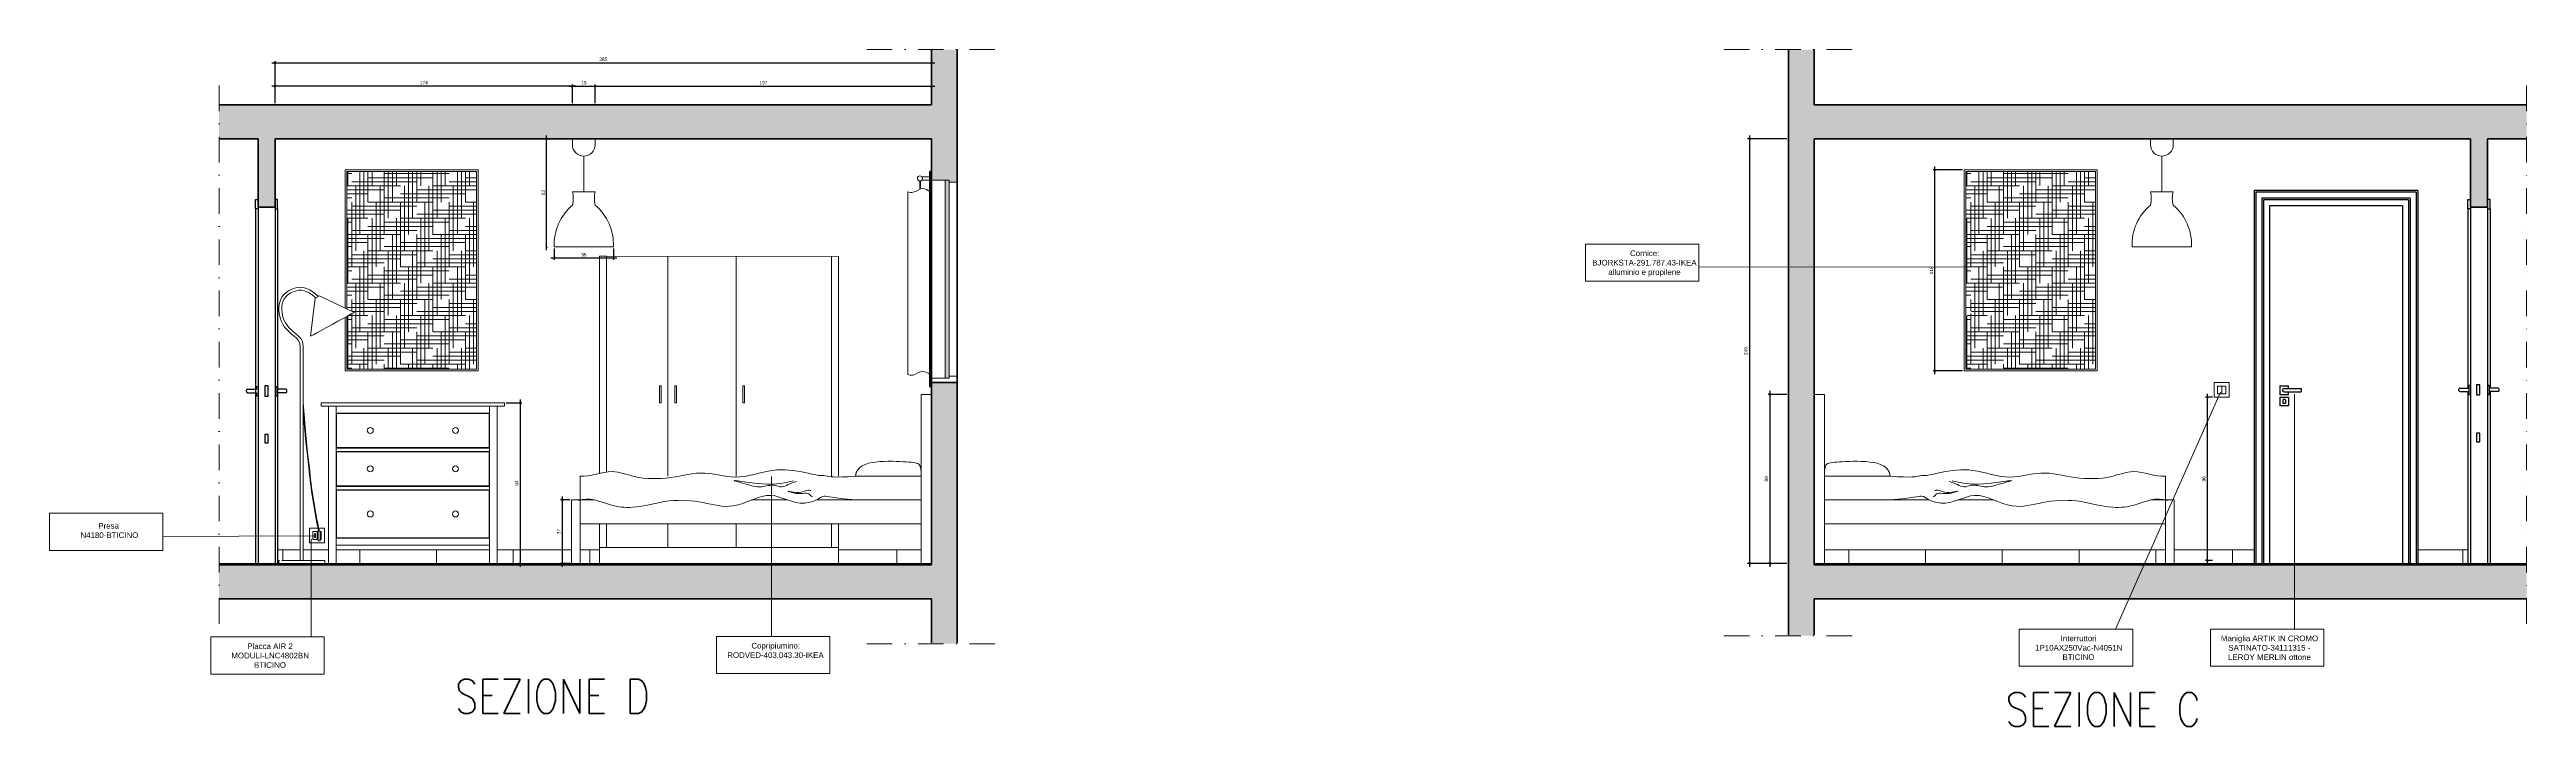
# Model space of a CAD drawing. Header units: inches. Extents: x -326 to 7826, y -681 to 1655.
# Drawn here: x 6373 to 7826, y 463 to 861 of the extents above; entities that cross this region are included whole.
import ezdxf

# ---------------------------------------------------------------- set-up
doc = ezdxf.new("R2010")
doc.units = ezdxf.units.IN
doc.header["$MEASUREMENT"] = 0
doc.linetypes.add('DASHDOT', pattern=[1, 0.5, -0.25, 0, -0.25])
for name, color, linetype, lineweight in [('A-ANNO-DIMS', 3, 'Continuous', 9), ('A-ANNO-SYMB', 3, 'Continuous', 18), ('A-ANNO-TEXT', 3, 'Continuous', 18), ('A-DOOR-FULL', 4, 'Continuous', 25), ('A-ELEV-MBE2', 4, 'Continuous', 25), ('A-FURN', 8, 'Continuous', 18), ('A-GLAZ-FURR', 4, 'Continuous', 15), ('A-SECT C-MCUT', 9, 'Continuous', 20), ('A-SECT-MCUT', 2, 'Continuous', 35), ('A-WALL-STUD', 4, 'Continuous', 18)]:
    doc.layers.add(name, color=color, linetype=linetype, lineweight=lineweight)
for name, color, linetype in [('G-ANNO-TEXT', 3, 'Continuous'), ('IKE140016-T1', 7, 'Continuous'), ('IKE140016-T2', 251, 'Continuous')]:
    doc.layers.add(name, color=color, linetype=linetype)
doc.styles.add('E-ROMANS', font='romans.shx', dxfattribs={"width": 0.8})
doc.styles.get("Standard").update_dxf_attribs({"font": 'arial.ttf'})
doc.dimstyles.new('giulia', dxfattribs={"dimtxt": 2, "dimasz": 1.5, "dimexe": 1, "dimexo": 1, "dimgap": 1, "dimtad": 1, "dimdec": 0, "dimtxsty": 'Standard', "dimblk": 'ARCHTICK', "dimcen": 2.5, "dimdle": 2, "dimadec": 0, "dimazin": 0, "dimtfac": 1, "dimtdec": 0, "dimtmove": 0, "dimatfit": 3, "dimldrblk": 'ARCHTICK', "dimfxl": 1, "dimarcsym": 0})

# ---------------------------------------------------------------- blocks, each defined once
blk = doc.blocks.new('_ArchTick')
at = {"color": 0, "linetype": 'ByBlock', "const_width": 0.15}
blk.add_lwpolyline([(-0.5, -0.5), (0.5, 0.5)], dxfattribs=at)
blk = doc.blocks.new('*D28')
at = {"layer": 'A-ANNO-DIMS', "color": 0, "lineweight": -2, "transparency": 16777216}
for p, q in [((6681.9, 839.5), (6503.6, 839.5)), ((6505.6, 829.5), (6505.6, 840.5)), ((6679.9, 829.5), (6679.9, 840.5))]:
    blk.add_line(p, q, dxfattribs=at)
at = {"layer": 'Defpoints', "color": 0, "transparency": 16777216}
for p in [(6505.6, 839.5), (6505.6, 828.5), (6679.9, 828.5)]:
    blk.add_point(p, dxfattribs=at)
at = {"layer": 'A-ANNO-DIMS', "color": 0, "lineweight": -2, "transparency": 16777216, "xscale": 1.5, "yscale": 1.5, "zscale": 1.5, "rotation": 180}
blk.add_blockref('_ArchTick', (6505.6, 839.5), dxfattribs=at)
at = {"layer": 'A-ANNO-DIMS', "color": 0, "lineweight": -2, "transparency": 16777216, "xscale": 1.5, "yscale": 1.5, "zscale": 1.5}
blk.add_blockref('_ArchTick', (6679.9, 839.5), dxfattribs=at)
at = {"layer": 'A-ANNO-DIMS', "color": 0, "transparency": 16777216, "insert": (6592.8, 841.5), "char_height": 2, "attachment_point": 5}
blk.add_mtext('174', dxfattribs=at)
blk = doc.blocks.new('*D29')
at = {"layer": 'A-ANNO-DIMS', "color": 0, "lineweight": -2, "transparency": 16777216}
for p, q in [((6677.9, 839.5), (6695.3, 839.5)), ((6679.9, 829.5), (6679.9, 840.5)), ((6693.3, 829.5), (6693.3, 840.5))]:
    blk.add_line(p, q, dxfattribs=at)
at = {"layer": 'Defpoints', "color": 0, "transparency": 16777216}
for p in [(6679.9, 828.5), (6693.3, 839.5), (6693.3, 828.5)]:
    blk.add_point(p, dxfattribs=at)
at = {"layer": 'A-ANNO-DIMS', "color": 0, "lineweight": -2, "transparency": 16777216, "xscale": 1.5, "yscale": 1.5, "zscale": 1.5, "rotation": 180}
blk.add_blockref('_ArchTick', (6679.9, 839.5), dxfattribs=at)
at = {"layer": 'A-ANNO-DIMS', "color": 0, "lineweight": -2, "transparency": 16777216, "xscale": 1.5, "yscale": 1.5, "zscale": 1.5}
blk.add_blockref('_ArchTick', (6693.3, 839.5), dxfattribs=at)
at = {"layer": 'A-ANNO-DIMS', "color": 0, "transparency": 16777216, "insert": (6686.6, 841.5), "char_height": 2, "attachment_point": 5}
blk.add_mtext('13', dxfattribs=at)
blk = doc.blocks.new('*D30')
at = {"layer": 'A-ANNO-DIMS', "color": 0, "lineweight": -2, "transparency": 16777216}
for p, q in [((6691.3, 839.5), (6892.5, 839.5)), ((6693.3, 829.5), (6693.3, 840.5)), ((6890.5, 829.5), (6890.5, 840.5))]:
    blk.add_line(p, q, dxfattribs=at)
at = {"layer": 'Defpoints', "color": 0, "transparency": 16777216}
for p in [(6693.3, 828.5), (6890.5, 839.5), (6890.5, 828.5)]:
    blk.add_point(p, dxfattribs=at)
at = {"layer": 'A-ANNO-DIMS', "color": 0, "lineweight": -2, "transparency": 16777216, "xscale": 1.5, "yscale": 1.5, "zscale": 1.5, "rotation": 180}
blk.add_blockref('_ArchTick', (6693.3, 839.5), dxfattribs=at)
at = {"layer": 'A-ANNO-DIMS', "color": 0, "lineweight": -2, "transparency": 16777216, "xscale": 1.5, "yscale": 1.5, "zscale": 1.5}
blk.add_blockref('_ArchTick', (6890.5, 839.5), dxfattribs=at)
at = {"layer": 'A-ANNO-DIMS', "color": 0, "transparency": 16777216, "insert": (6791.9, 841.5), "char_height": 2, "attachment_point": 5}
blk.add_mtext('197', dxfattribs=at)
blk = doc.blocks.new('*D31')
at = {"layer": 'A-ANNO-DIMS', "color": 0, "lineweight": -2, "transparency": 16777216}
for p, q in [((6649.3, 655.5), (6649.3, 557.2)), ((6641.1, 653.5), (6650.3, 653.5)), ((6641.1, 559.2), (6650.3, 559.2))]:
    blk.add_line(p, q, dxfattribs=at)
at = {"layer": 'Defpoints', "color": 0, "transparency": 16777216}
for p in [(6640.1, 653.5), (6640.1, 559.2), (6649.3, 559.2)]:
    blk.add_point(p, dxfattribs=at)
at = {"layer": 'A-ANNO-DIMS', "color": 0, "lineweight": -2, "transparency": 16777216, "xscale": 1.5, "yscale": 1.5, "zscale": 1.5}
for p, rotation in [((6649.3, 653.5), 90), ((6649.3, 559.2), 270)]:
    blk.add_blockref('_ArchTick', p, dxfattribs=dict(at, rotation=rotation))
at = {"layer": 'A-ANNO-DIMS', "color": 0, "transparency": 16777216, "insert": (6647.3, 606.4), "char_height": 2, "attachment_point": 5, "rotation": 90}
blk.add_mtext('94', dxfattribs=at)
blk = doc.blocks.new('*D32')
at = {"layer": 'A-ANNO-DIMS', "color": 0, "lineweight": -2, "transparency": 16777216}
for p, q in [((6678.4, 596.5), (6672.9, 596.5)), ((6673.9, 598.5), (6673.9, 557.2)), ((6678.4, 559.2), (6672.9, 559.2))]:
    blk.add_line(p, q, dxfattribs=at)
at = {"layer": 'Defpoints', "color": 0, "transparency": 16777216}
for p in [(6679.4, 596.5), (6673.9, 559.2), (6679.4, 559.2)]:
    blk.add_point(p, dxfattribs=at)
at = {"layer": 'A-ANNO-DIMS', "color": 0, "lineweight": -2, "transparency": 16777216, "xscale": 1.5, "yscale": 1.5, "zscale": 1.5}
for p, rotation in [((6673.9, 596.5), 90), ((6673.9, 559.2), 270)]:
    blk.add_blockref('_ArchTick', p, dxfattribs=dict(at, rotation=rotation))
at = {"layer": 'A-ANNO-DIMS', "color": 0, "transparency": 16777216, "insert": (6671.9, 577.9), "char_height": 2, "attachment_point": 5, "rotation": 90}
blk.add_mtext('37', dxfattribs=at)
blk = doc.blocks.new('*D33')
at = {"layer": 'A-ANNO-DIMS', "color": 0, "lineweight": -2, "transparency": 16777216}
for p, q in [((7392, 808.5), (7369, 808.5)), ((7370, 810.5), (7370, 557.2)), ((7392, 559.2), (7369, 559.2))]:
    blk.add_line(p, q, dxfattribs=at)
at = {"layer": 'Defpoints', "color": 0, "transparency": 16777216}
for p in [(7393, 808.5), (7370, 559.2), (7393, 559.2)]:
    blk.add_point(p, dxfattribs=at)
at = {"layer": 'A-ANNO-DIMS', "color": 0, "lineweight": -2, "transparency": 16777216, "xscale": 1.5, "yscale": 1.5, "zscale": 1.5}
for p, rotation in [((7370, 808.5), 90), ((7370, 559.2), 270)]:
    blk.add_blockref('_ArchTick', p, dxfattribs=dict(at, rotation=rotation))
at = {"layer": 'A-ANNO-DIMS', "color": 0, "transparency": 16777216, "insert": (7368, 683.9), "char_height": 2, "attachment_point": 5, "rotation": 90}
blk.add_mtext('249', dxfattribs=at)
blk = doc.blocks.new('*D34')
at = {"layer": 'A-ANNO-DIMS', "color": 0, "lineweight": -2, "transparency": 16777216}
for p, q in [((7392, 658.5), (7381.1, 658.5)), ((7382.1, 660.5), (7382.1, 557.2)), ((7392, 559.2), (7381.1, 559.2))]:
    blk.add_line(p, q, dxfattribs=at)
at = {"layer": 'Defpoints', "color": 0, "transparency": 16777216}
for p in [(7393, 658.5), (7382.1, 559.2), (7393, 559.2)]:
    blk.add_point(p, dxfattribs=at)
at = {"layer": 'A-ANNO-DIMS', "color": 0, "lineweight": -2, "transparency": 16777216, "xscale": 1.5, "yscale": 1.5, "zscale": 1.5}
for p, rotation in [((7382.1, 658.5), 90), ((7382.1, 559.2), 270)]:
    blk.add_blockref('_ArchTick', p, dxfattribs=dict(at, rotation=rotation))
at = {"layer": 'A-ANNO-DIMS', "color": 0, "transparency": 16777216, "insert": (7380, 608.9), "char_height": 2, "attachment_point": 5, "rotation": 90}
blk.add_mtext('99', dxfattribs=at)
blk = doc.blocks.new('*D35')
at = {"layer": 'A-ANNO-DIMS', "color": 0, "lineweight": -2, "transparency": 16777216}
for p, q in [((7495, 790.3), (7477.8, 790.3)), ((7478.8, 670.3), (7478.8, 792.3)), ((7495, 672.3), (7477.8, 672.3))]:
    blk.add_line(p, q, dxfattribs=at)
at = {"layer": 'Defpoints', "color": 0, "transparency": 16777216}
for p in [(7478.8, 790.3), (7496, 790.3), (7496, 672.3)]:
    blk.add_point(p, dxfattribs=at)
at = {"layer": 'A-ANNO-DIMS', "color": 0, "lineweight": -2, "transparency": 16777216, "xscale": 1.5, "yscale": 1.5, "zscale": 1.5}
for p, rotation in [((7478.8, 790.3), 90), ((7478.8, 672.3), 270)]:
    blk.add_blockref('_ArchTick', p, dxfattribs=dict(at, rotation=rotation))
at = {"layer": 'A-ANNO-DIMS', "color": 0, "transparency": 16777216, "insert": (7476.8, 731.3), "char_height": 2, "attachment_point": 5, "rotation": 90}
blk.add_mtext('118', dxfattribs=at)
blk = doc.blocks.new('*D36')
at = {"layer": 'A-ANNO-DIMS', "color": 0, "lineweight": -2, "transparency": 16777216}
for p, q in [((6503.6, 853.2), (6892.5, 853.2)), ((6505.6, 829.5), (6505.6, 854.2)), ((6890.5, 829.5), (6890.5, 854.2))]:
    blk.add_line(p, q, dxfattribs=at)
at = {"layer": 'Defpoints', "color": 0, "transparency": 16777216}
for p in [(6890.5, 853.2), (6505.6, 828.5), (6890.5, 828.5)]:
    blk.add_point(p, dxfattribs=at)
at = {"layer": 'A-ANNO-DIMS', "color": 0, "lineweight": -2, "transparency": 16777216, "xscale": 1.5, "yscale": 1.5, "zscale": 1.5, "rotation": 180}
blk.add_blockref('_ArchTick', (6505.6, 853.2), dxfattribs=at)
at = {"layer": 'A-ANNO-DIMS', "color": 0, "lineweight": -2, "transparency": 16777216, "xscale": 1.5, "yscale": 1.5, "zscale": 1.5}
blk.add_blockref('_ArchTick', (6890.5, 853.2), dxfattribs=at)
at = {"layer": 'A-ANNO-DIMS', "color": 0, "transparency": 16777216, "insert": (6698, 855.3), "char_height": 2, "attachment_point": 5}
blk.add_mtext('385', dxfattribs=at)
blk = doc.blocks.new('*D37')
at = {"layer": 'Defpoints', "color": 0, "transparency": 16777216}
for p in [(7642.6, 656.8), (7638.5, 561), (7642.6, 561)]:
    blk.add_point(p, dxfattribs=at)
at = {"layer": 'G-ANNO-TEXT', "color": 0, "lineweight": -2, "transparency": 16777216}
for p, q in [((7641.6, 656.8), (7637.5, 656.8)), ((7638.5, 658.8), (7638.5, 559)), ((7641.6, 561), (7637.5, 561))]:
    blk.add_line(p, q, dxfattribs=at)
at = {"layer": 'G-ANNO-TEXT', "color": 0, "lineweight": -2, "transparency": 16777216, "xscale": 1.5, "yscale": 1.5, "zscale": 1.5}
for p, rotation in [((7638.5, 656.8), 90), ((7638.5, 561), 270)]:
    blk.add_blockref('_ArchTick', p, dxfattribs=dict(at, rotation=rotation))
at = {"layer": 'G-ANNO-TEXT', "color": 0, "transparency": 16777216, "insert": (7636.5, 608.9), "char_height": 2, "attachment_point": 5, "rotation": 90}
blk.add_mtext('96', dxfattribs=at)
blk = doc.blocks.new('*D8')
at = {"layer": 'Defpoints', "color": 0, "transparency": 16777216}
for p in [(6664.8, 808.5), (6664.8, 808.5), (6664.8, 745.2)]:
    blk.add_point(p, dxfattribs=at)
at = {"layer": 'G-ANNO-TEXT', "color": 0, "lineweight": -2, "transparency": 16777216}
for p, q in [((6664.8, 743.2), (6664.8, 810.5)), ((6665.8, 745.2), (6665.8, 745.2))]:
    blk.add_line(p, q, dxfattribs=at)
at = {"layer": 'G-ANNO-TEXT', "color": 0, "lineweight": -2, "transparency": 16777216, "xscale": 1.5, "yscale": 1.5, "zscale": 1.5}
for p, rotation in [((6664.8, 808.5), 90), ((6664.8, 745.2), 270)]:
    blk.add_blockref('_ArchTick', p, dxfattribs=dict(at, rotation=rotation))
at = {"layer": 'G-ANNO-TEXT', "color": 0, "transparency": 16777216, "insert": (6662.8, 776.9), "char_height": 2, "attachment_point": 5, "rotation": 90}
blk.add_mtext('63', dxfattribs=at)
blk = doc.blocks.new('*D9')
at = {"layer": 'Defpoints', "color": 0, "transparency": 16777216}
for p in [(6669.2, 745.2), (6704, 745.2), (6669.2, 738.5)]:
    blk.add_point(p, dxfattribs=at)
at = {"layer": 'G-ANNO-TEXT', "color": 0, "lineweight": -2, "transparency": 16777216}
for p, q in [((6669.2, 744.2), (6669.2, 737.5)), ((6704, 744.2), (6704, 737.5)), ((6706, 738.5), (6667.2, 738.5))]:
    blk.add_line(p, q, dxfattribs=at)
at = {"layer": 'G-ANNO-TEXT', "color": 0, "lineweight": -2, "transparency": 16777216, "xscale": 1.5, "yscale": 1.5, "zscale": 1.5, "rotation": 180}
blk.add_blockref('_ArchTick', (6669.2, 738.5), dxfattribs=at)
at = {"layer": 'G-ANNO-TEXT', "color": 0, "lineweight": -2, "transparency": 16777216, "xscale": 1.5, "yscale": 1.5, "zscale": 1.5}
blk.add_blockref('_ArchTick', (6704, 738.5), dxfattribs=at)
at = {"layer": 'G-ANNO-TEXT', "color": 0, "transparency": 16777216, "insert": (6686.6, 740.5), "char_height": 2, "attachment_point": 5}
blk.add_mtext('35', dxfattribs=at)

msp = doc.modelspace()

# ---------------------------------------------------------------- hatches: boundary and pattern name
at = {"layer": 'A-FURN'}
h = msp.add_hatch(dxfattribs=at)
h.set_pattern_fill('HOUND', color=256, scale=1.5)
h.set_pattern_definition([(0, (4293.1077, -352.514), (9.525, 2.38125), [38.1, -19.05]), (90, (4293.1077, -352.514), (-2.38125, -9.525), [38.1, -19.05])])
h.paths.add_polyline_path([(6623.7, 789.3), (6547.7, 789.3), (6547.7, 708.7), (6551.9, 706.6), (6551.5, 706.4), (6550.2, 705.7), (6547.7, 704.3), (6547.7, 673.3), (6623.7, 673.3)])
h = msp.add_hatch(dxfattribs=at)
h.set_pattern_fill('HOUND', color=256, scale=1.5)
h.set_pattern_definition([(0, (5242.4498, -352.514), (9.525, 2.38125), [38.1, -19.05]), (90, (5242.4498, -352.514), (-2.38125, -9.525), [38.1, -19.05])])
h.paths.add_polyline_path([(7573, 789.3), (7497, 789.3), (7497, 708.7), (7501.3, 706.6), (7500.8, 706.4), (7499.5, 705.7), (7497, 704.3), (7497, 673.3), (7573, 673.3)])
at = {"layer": 'A-GLAZ-FURR'}
h = msp.add_hatch(dxfattribs=at)
h.set_pattern_fill('AR-SAND', color=3, scale=1.005954)
h.set_pattern_definition([(37.5, (6053.058, 219.1974), (-0.0633684, 1.938296), [0, -1.52905, 0, -1.7101217, 0, -1.634675]), (7.5, (6053.058, 219.1974), (1.780314, 2.838949), [0, -0.8248822, 0, -1.3781569, 0, -0.5281258]), (327.5, (6051.8207, 219.1974), (3.1326832, 0.0056927), [0, -0.502977, 0, -1.810717, 0, -2.3639917]), (317.5, (6051.8207, 219.1974), (3.024025, 0.882901), [0, -0.2514885, 0, -1.1870256, 0, -1.3580378])])
h.paths.add_polyline_path([(6898.4, 784.2), (6900.9, 784.2), (6900.9, 783.2), (6900.9, 669.1), (6900.9, 668), (6898.4, 668)])
at = {"layer": 'A-WALL-STUD'}
h = msp.add_hatch(color=256, dxfattribs=at)
h.dxf.hatch_style = 1
h.paths.add_polyline_path([(7825.7, 828.5), (7408, 828.5), (7408, 861), (7393, 861), (7393, 516.8), (7408, 516.8), (7408, 538.5), (7825.7, 538.5), (7825.7, 558.5), (7408, 558.5), (7408, 808.5), (7618.5, 808.5), (7792.8, 808.5), (7792.8, 768.5), (7802.8, 768.5), (7802.8, 808.5), (7825.7, 808.5)])
h.paths.add_polyline_path([(6905.5, 665.5), (6890.5, 665.5), (6890.5, 663), (6890.5, 558.5), (6472.8, 558.5), (6472.8, 538.5), (6890.5, 538.5), (6890.5, 512.1), (6905.5, 512.1)])
h = msp.add_hatch(color=256, dxfattribs=at)
h.dxf.hatch_style = 1
h.paths.add_polyline_path([(6679.9, 808.5), (6693.3, 808.5), (6890.5, 808.5), (6890.5, 784.2), (6900.9, 784.2), (6900.9, 783.2), (6905.5, 783.2), (6905.5, 786.7), (6905.5, 861), (6890.5, 861), (6890.5, 828.5), (6472.8, 828.5), (6472.8, 808.5), (6495.6, 808.5), (6495.6, 768.5), (6505.6, 768.5), (6505.6, 808.5)])

# ---------------------------------------------------------------- linework, layer by layer
at = {"color": 2}
msp.add_line((6905.5, 786.7), (6905.5, 665.5), dxfattribs=at)
at = {"layer": 'A-ANNO-SYMB', "color": 3}
for p, q in [((7496.6, 733.4), (7340.4, 733.1)), ((7584.7, 520.7), (7646.2, 659.8)), ((7689.7, 520.7), (7689.7, 658.7)), ((6796.7, 516.4), (6796.7, 610.2)), ((6528.9, 575.4), (6439.8, 575.1)), ((6526.7, 516.1), (6526.7, 573.6))]:
    msp.add_line(p, q, dxfattribs=at)
at = {"layer": 'A-ANNO-SYMB', "color": 6}
for points in [[(7274, 725), (7340.4, 725), (7340.4, 746.7), (7274, 746.7)], [(6373.3, 566.9), (6439.8, 566.9), (6439.8, 588.7), (6373.3, 588.7)], [(6467.9, 494.3), (6534.4, 494.3), (6534.4, 516.1), (6467.9, 516.1)], [(6764.5, 494.6), (6830.9, 494.6), (6830.9, 516.4), (6764.5, 516.4)], [(7528.3, 498.9), (7594.8, 498.9), (7594.8, 520.7), (7528.3, 520.7)], [(7640.4, 498.9), (7706.9, 498.9), (7706.9, 520.7), (7640.4, 520.7)]]:
    msp.add_lwpolyline(points, close=True, dxfattribs=at)
at = {"layer": 'A-DOOR-FULL', "color": 2}
for p, q in [((6494.1, 773), (6495.6, 773)), ((6494.1, 767.5), (6494.1, 773)), ((6507.1, 773), (6505.6, 773)), ((6507.1, 767.5), (6507.1, 773)), ((6495.6, 767.5), (6494.1, 767.5)), ((6494.1, 767.5), (6494.1, 559.2)), ((6495.6, 768.5), (6495.6, 559.2)), ((6505.6, 768.5), (6505.6, 559.2)), ((6505.6, 767.5), (6507.1, 767.5)), ((6507.1, 767.5), (6507.1, 559.2))]:
    msp.add_line(p, q, dxfattribs=at)
at = {"layer": 'A-DOOR-FULL'}
for p, q in [((6488.8, 660.1), (6488.8, 660.9)), ((6489.4, 661.5), (6494.6, 661.5)), ((6489.4, 659.5), (6494.6, 659.5)), ((6494.6, 663.2), (6494.6, 661.5)), ((6494.6, 663.2), (6495.6, 663.2)), ((6494.6, 659.5), (6494.6, 657.7)), ((6494.6, 657.7), (6495.6, 657.7)), ((6495.6, 663.2), (6495.6, 657.7)), ((6505.6, 663.2), (6506.6, 663.2)), ((6505.6, 663.2), (6505.6, 657.7)), ((6505.6, 657.7), (6506.6, 657.7)), ((6506.6, 663.2), (6506.6, 657.7)), ((6511.9, 661.5), (6506.6, 661.5)), ((6511.9, 661.5), (6506.6, 661.5)), ((6511.8, 659.5), (6506.6, 659.5)), ((6511.8, 659.5), (6506.6, 659.5)), ((6512.4, 660.1), (6512.4, 660.9))]:
    msp.add_line(p, q, dxfattribs=at)
for points in [[(6499.6, 657.5), (6501.6, 657.5), (6501.6, 663.5), (6499.6, 663.5)], [(6499.6, 630), (6501.6, 630), (6501.6, 635), (6499.6, 635)]]:
    msp.add_lwpolyline(points, close=True, dxfattribs=at)
for centre, start, end in [((6489.4, 660.9), 90, 180), ((6489.4, 660.1), 180, 270), ((6511.8, 660.9), 0, 90), ((6511.8, 660.1), 270, 0)]:
    msp.add_arc(centre, 0.6, start, end, dxfattribs=at)
at = {"layer": 'A-ELEV-MBE2', "color": 2}
for p, q in [((7762, 778.2), (7666, 778.2)), ((7666, 778.2), (7666, 559.2)), ((7667, 777.2), (7667, 559.2)), ((7761, 777.2), (7667, 777.2)), ((7670.5, 773.7), (7670.5, 559.2)), ((7757.5, 773.7), (7670.5, 773.7)), ((7671.5, 772.7), (7671.5, 559.2)), ((7756.5, 772.7), (7671.5, 772.7)), ((7756.5, 772.7), (7756.5, 559.2)), ((7757.5, 773.7), (7757.5, 559.2)), ((7761, 777.2), (7761, 559.2)), ((7762, 778.2), (7762, 559.2)), ((7791.3, 773), (7792.8, 773)), ((7791.3, 767.5), (7791.3, 773)), ((7804.3, 773), (7802.8, 773)), ((7804.3, 767.5), (7804.3, 773)), ((7753, 769.2), (7675, 769.2)), ((7675, 769.2), (7675, 559.2)), ((7753, 769.2), (7753, 559.2)), ((7792.8, 767.5), (7791.3, 767.5)), ((7791.3, 767.5), (7791.3, 662.2)), ((7792.8, 768.5), (7792.8, 559.2)), ((7802.8, 768.5), (7802.8, 559.2)), ((7802.8, 767.5), (7804.3, 767.5)), ((7804.3, 767.5), (7804.3, 662.2)), ((7791.3, 660.2), (7791.3, 559.2)), ((7804.3, 660.2), (7804.3, 559.2))]:
    msp.add_line(p, q, dxfattribs=at)
at = {"layer": 'A-ELEV-MBE2'}
for p, q in [((7786, 660.8), (7786, 661.6)), ((7786.6, 662.2), (7791.8, 662.2)), ((7786.6, 660.2), (7791.8, 660.2)), ((7791.8, 663.9), (7791.8, 660.2)), ((7791.8, 663.9), (7792.8, 663.9)), ((7791.8, 660.2), (7791.8, 658.4)), ((7791.8, 658.4), (7792.8, 658.4)), ((7792.8, 663.9), (7792.8, 658.4)), ((7802.8, 663.9), (7803.8, 663.9)), ((7802.8, 663.9), (7802.8, 658.4)), ((7802.8, 658.4), (7803.8, 658.4)), ((7803.8, 663.9), (7803.8, 658.4)), ((7809.1, 662.2), (7803.8, 662.2)), ((7809.1, 662.2), (7803.8, 662.2)), ((7809, 660.2), (7803.8, 660.2)), ((7809, 660.2), (7803.8, 660.2)), ((7809.6, 660.8), (7809.6, 661.6))]:
    msp.add_line(p, q, dxfattribs=at)
for points in [[(7681, 663.6), (7686.2, 663.6)], [(7681, 663.6), (7681, 658.4), (7686.2, 658.4), (7686.2, 660)], [(7681, 656.9), (7686.2, 656.9), (7686.2, 651.7), (7681, 651.7)], [(7681, 656.9), (7681, 651.7)], [(7682.9, 655.2), (7682.9, 653.4)], [(7684.1, 655.4), (7683.1, 655.4)], [(7683.6, 662), (7693.5, 662)], [(7683.6, 660), (7693.5, 660)], [(7684.3, 655.2), (7684.3, 653.4)], [(7686.2, 662), (7686.2, 663.6)], [(7693.5, 662), (7693.5, 660)], [(7684.1, 653.2), (7683.1, 653.2)]]:
    msp.add_lwpolyline(points, dxfattribs=at)
for points in [[(7796.3, 658.2), (7798.3, 658.2), (7798.3, 664.2), (7796.3, 664.2)], [(7796.3, 630.7), (7798.3, 630.7), (7798.3, 635.7), (7796.3, 635.7)]]:
    msp.add_lwpolyline(points, close=True, dxfattribs=at)
for centre, radius, start, end in [((7683.6, 661), 0.992, 90, 270), ((7786.6, 661.6), 0.6, 90, 180), ((7786.6, 660.8), 0.6, 180, 270), ((7809, 661.6), 0.6, 0, 90), ((7809, 660.8), 0.6, 270, 0)]:
    msp.add_arc(centre, radius, start, end, dxfattribs=at)
for points in [[(7683.1, 655.4), (7683, 655.4), (7682.9, 655.3), (7682.9, 655.2)], [(7684.3, 655.2), (7684.3, 655.3), (7684.2, 655.4), (7684.1, 655.4)], [(7683.1, 653.2), (7683, 653.2), (7682.9, 653.3), (7682.9, 653.4)], [(7684.3, 653.4), (7684.3, 653.3), (7684.2, 653.2), (7684.1, 653.2)]]:
    msp.add_open_spline(points, degree=3, dxfattribs=at)
at = {"layer": 'A-FURN'}
for p, q in [((6624.7, 790.3), (6546.7, 790.3)), ((6546.7, 790.3), (6546.7, 709.1)), ((6623.7, 789.3), (6547.7, 789.3)), ((6547.7, 789.3), (6547.7, 708.7)), ((6623.7, 673.3), (6623.7, 789.3)), ((6624.7, 672.3), (6624.7, 790.3)), ((6884.8, 786.3), (6889.5, 786.3)), ((6884.8, 784.3), (6889.5, 784.3)), ((7496, 790.3), (7574, 790.3)), ((7496, 672.3), (7496, 790.3)), ((7497, 789.3), (7573, 789.3)), ((7497, 673.3), (7497, 789.3)), ((7573, 789.3), (7573, 673.3)), ((7574, 790.3), (7574, 672.3)), ((6876.5, 777.4), (6876.5, 670.1)), ((6883.6, 783.8), (6883.6, 778.9)), ((6884.1, 783.8), (6884.1, 779.1)), ((6889.5, 741.6), (6889.5, 743.6)), ((6695.9, 612.1), (6695.9, 739.6)), ((6695.9, 739.6), (6835.9, 739.5)), ((6695.9, 739.6), (6699.9, 739.6)), ((6699.9, 739.6), (6699.9, 612.9)), ((6735.9, 610.5), (6735.9, 739.5)), ((6775.9, 610.5), (6775.9, 739.5)), ((6831.9, 610.5), (6831.9, 739.5)), ((6835.9, 610.5), (6835.9, 739.5)), ((6507.8, 710.1), (6508.1, 712.1)), ((6508.1, 712.1), (6507.8, 710.1)), ((6508.1, 712.1), (6508.7, 713.9)), ((6508.7, 713.9), (6508.1, 712.1)), ((6508.7, 713.9), (6509.6, 715.5)), ((6509.6, 715.5), (6508.7, 713.9)), ((6509.8, 711.7), (6509.5, 710)), ((6509.5, 710), (6509.8, 711.7)), ((6509.6, 715.5), (6510.6, 716.9)), ((6510.6, 716.9), (6509.6, 715.5)), ((6510.3, 713.3), (6509.8, 711.7)), ((6509.8, 711.7), (6510.3, 713.3)), ((6511, 714.6), (6510.3, 713.3)), ((6510.3, 713.3), (6511, 714.6)), ((6510.6, 716.9), (6511.7, 718)), ((6511.7, 718), (6510.6, 716.9)), ((6511.9, 715.8), (6511, 714.6)), ((6511, 714.6), (6511.9, 715.8)), ((6511.7, 718), (6512.8, 718.9)), ((6512.8, 718.9), (6511.7, 718)), ((6512.8, 716.7), (6511.9, 715.8)), ((6511.9, 715.8), (6512.8, 716.7)), ((6512.8, 718.9), (6514, 719.6)), ((6514, 719.6), (6512.8, 718.9)), ((6513.8, 717.5), (6512.8, 716.7)), ((6512.8, 716.7), (6513.8, 717.5)), ((6514.8, 718.1), (6513.8, 717.5)), ((6513.8, 717.5), (6514.8, 718.1)), ((6514, 719.6), (6515.1, 720.1)), ((6515.1, 720.1), (6514, 719.6)), ((6515.8, 718.6), (6514.8, 718.1)), ((6514.8, 718.1), (6515.8, 718.6)), ((6515.1, 720.1), (6516.3, 720.6)), ((6516.3, 720.6), (6515.1, 720.1)), ((6516.8, 718.9), (6515.8, 718.6)), ((6515.8, 718.6), (6516.8, 718.9)), ((6516.3, 720.6), (6517.7, 721)), ((6517.7, 721), (6516.3, 720.6)), ((6518.1, 719.3), (6516.8, 718.9)), ((6516.8, 718.9), (6518.1, 719.3)), ((6517.7, 721), (6519.3, 721.3)), ((6519.3, 721.3), (6517.7, 721)), ((6519.5, 719.6), (6518.1, 719.3)), ((6518.1, 719.3), (6519.5, 719.6)), ((6519.3, 721.3), (6521.2, 721.4)), ((6521.2, 721.4), (6519.3, 721.3)), ((6521.1, 719.7), (6519.5, 719.6)), ((6519.5, 719.6), (6521.1, 719.7)), ((6522.9, 719.3), (6521.1, 719.7)), ((6521.1, 719.7), (6522.9, 719.3)), ((6521.2, 721.4), (6523.4, 720.9)), ((6523.4, 720.9), (6521.2, 721.4)), ((6525.1, 718.3), (6522.9, 719.3)), ((6522.9, 719.3), (6525.1, 718.3)), ((6523.4, 720.9), (6525.9, 719.8)), ((6525.9, 719.8), (6523.4, 720.9)), ((6527.5, 716.7), (6525.1, 718.3)), ((6525.1, 718.3), (6527.5, 716.7)), ((6525.9, 719.8), (6528.6, 718.1)), ((6528.6, 718.1), (6525.9, 719.8)), ((6526.3, 692.6), (6529.1, 714.9)), ((6529.4, 715.1), (6527.5, 716.7)), ((6527.5, 716.7), (6529.4, 715.1)), ((6528.6, 718.1), (6531, 716)), ((6531, 716), (6528.6, 718.1)), ((6529.1, 714.9), (6531.6, 716.3)), ((6531.6, 716.3), (6551.9, 706.6)), ((6507.8, 708), (6507.8, 710.1)), ((6507.8, 710.1), (6507.8, 708)), ((6508, 705.8), (6507.8, 708)), ((6507.8, 708), (6508, 705.8)), ((6508.5, 703.7), (6508, 705.8)), ((6508, 705.8), (6508.5, 703.7)), ((6509.2, 701.6), (6508.5, 703.7)), ((6508.5, 703.7), (6509.2, 701.6)), ((6510.1, 699.7), (6509.2, 701.6)), ((6509.2, 701.6), (6510.1, 699.7)), ((6509.5, 710), (6509.5, 708.1)), ((6509.5, 708.1), (6509.5, 710)), ((6509.5, 708.1), (6509.7, 706.1)), ((6509.7, 706.1), (6509.5, 708.1)), ((6509.7, 706.1), (6510.2, 704.1)), ((6510.2, 704.1), (6509.7, 706.1)), ((6511.2, 698), (6510.1, 699.7)), ((6510.1, 699.7), (6511.2, 698)), ((6510.2, 704.1), (6510.8, 702.3)), ((6510.8, 702.3), (6510.2, 704.1)), ((6510.8, 702.3), (6511.6, 700.6)), ((6511.6, 700.6), (6510.8, 702.3)), ((6512.5, 696.5), (6511.2, 698)), ((6511.2, 698), (6512.5, 696.5)), ((6511.6, 700.6), (6512.6, 699.1)), ((6512.6, 699.1), (6511.6, 700.6)), ((6512.6, 699.1), (6513.7, 697.7)), ((6513.7, 697.7), (6512.6, 699.1)), ((6513.7, 697.7), (6515, 696.4)), ((6515, 696.4), (6513.7, 697.7)), ((6535.8, 697.8), (6532.7, 696.1)), ((6539.1, 699.6), (6535.8, 697.8)), ((6542.4, 701.4), (6539.1, 699.6)), ((6545.5, 703.1), (6542.4, 701.4)), ((6548.2, 704.6), (6545.5, 703.1)), ((6546.7, 703.8), (6546.7, 672.3)), ((6547.7, 704.3), (6547.7, 673.3)), ((6550.2, 705.7), (6548.2, 704.6)), ((6551.5, 706.4), (6550.2, 705.7)), ((6513.9, 695.2), (6512.5, 696.5)), ((6512.5, 696.5), (6513.9, 695.2)), ((6515.3, 693.9), (6513.9, 695.2)), ((6513.9, 695.2), (6515.3, 693.9)), ((6515, 696.4), (6516.4, 695.2)), ((6516.4, 695.2), (6515, 696.4)), ((6516.7, 692.7), (6515.3, 693.9)), ((6515.3, 693.9), (6516.7, 692.7)), ((6516.4, 695.2), (6517.8, 694.1)), ((6517.8, 694.1), (6516.4, 695.2)), ((6518.1, 691.6), (6516.7, 692.7)), ((6516.7, 692.7), (6518.1, 691.6)), ((6517.8, 694.1), (6519.2, 692.8)), ((6519.2, 692.8), (6517.8, 694.1)), ((6519.2, 690.3), (6518.1, 691.6)), ((6518.1, 691.6), (6519.2, 690.3)), ((6519.2, 692.8), (6520.6, 691.4)), ((6520.6, 691.4), (6519.2, 692.8)), ((6520, 688.9), (6519.2, 690.3)), ((6519.2, 690.3), (6520, 688.9)), ((6520.3, 686.8), (6520, 688.9)), ((6520, 688.9), (6520.3, 686.8)), ((6520.3, 561), (6520.3, 686.8)), ((6520.6, 691.4), (6521.6, 689.4)), ((6521.6, 689.4), (6520.6, 691.4)), ((6521.6, 689.4), (6522, 686.8)), ((6522, 686.8), (6521.6, 689.4)), ((6522, 686.8), (6522, 561)), ((6526.8, 692.8), (6526.3, 692.6)), ((6528.1, 693.5), (6526.8, 692.8)), ((6530.1, 694.6), (6528.1, 693.5)), ((6532.7, 696.1), (6530.1, 694.6)), ((6546.7, 672.3), (6624.7, 672.3)), ((6547.7, 673.3), (6623.7, 673.3)), ((7574, 672.3), (7496, 672.3)), ((7573, 673.3), (7497, 673.3)), ((6695.9, 612.1), (6695.9, 658.5)), ((6730.9, 653.5), (6730.9, 663.5)), ((6730.9, 663.5), (6731.9, 663.5)), ((6731.9, 663.5), (6731.9, 653.5)), ((6740.9, 663.5), (6739.9, 663.5)), ((6739.9, 663.5), (6739.9, 653.5)), ((6740.9, 653.5), (6740.9, 663.5)), ((6780.9, 663.5), (6779.9, 663.5)), ((6779.9, 663.5), (6779.9, 653.5)), ((6780.9, 653.5), (6780.9, 663.5)), ((6884.4, 559.2), (6884.4, 658.5)), ((6884.4, 658.5), (6890.5, 658.5)), ((7414.1, 658.5), (7408, 658.5)), ((7414.1, 559.2), (7414.1, 658.5)), ((7651.4, 665.4), (7642.6, 665.4)), ((7642.6, 665.4), (7642.6, 656.8)), ((7642.6, 656.8), (7651.4, 656.8)), ((7649.4, 663.4), (7644.6, 663.4)), ((7644.6, 663.4), (7644.6, 658.8)), ((7644.6, 663.4), (7647, 663.4)), ((7644.6, 658.8), (7649.4, 658.8)), ((7647, 663.4), (7647, 658.8)), ((7649.4, 658.8), (7649.4, 663.4)), ((7651.4, 656.8), (7651.4, 665.4)), ((6522.4, 649), (6522, 653.5)), ((6522, 653.5), (6522.4, 649)), ((6522, 648.7), (6522.8, 639.2)), ((6522.8, 639.2), (6522, 648.7)), ((6523.2, 639.3), (6522.4, 649)), ((6522.4, 649), (6523.2, 639.3)), ((6522.8, 639.2), (6523.6, 630.5)), ((6523.6, 630.5), (6522.8, 639.2)), ((6524, 630.5), (6523.2, 639.3)), ((6523.2, 639.3), (6524, 630.5)), ((6541.4, 647.5), (6631.4, 647.5)), ((6731.9, 653.5), (6730.9, 653.5)), ((6739.9, 653.5), (6740.9, 653.5)), ((6779.9, 653.5), (6780.9, 653.5)), ((6523.6, 630.5), (6524.5, 622.6)), ((6524.5, 622.6), (6523.6, 630.5)), ((6524.8, 622.6), (6524, 630.5)), ((6524, 630.5), (6524.8, 622.6)), ((6541.4, 627), (6631.4, 627)), ((6541.4, 625), (6631.4, 625)), ((6524.5, 622.6), (6525.3, 615.5)), ((6525.3, 615.5), (6524.5, 622.6)), ((6525.7, 615.6), (6524.8, 622.6)), ((6524.8, 622.6), (6525.7, 615.6)), ((6684.4, 596.5), (6684.4, 610.5)), ((6884.4, 610.5), (6846, 610.5)), ((7414.1, 610.5), (7452.5, 610.5)), ((7614.1, 596.5), (7614.1, 610.5)), ((6541.4, 604.5), (6631.4, 604.5)), ((6541.4, 602.5), (6631.4, 602.5)), ((6679.4, 596.5), (6679.4, 559.2)), ((6679.4, 596.5), (6687.5, 596.5)), ((6684.4, 596.5), (6684.4, 559.2)), ((6692.8, 596.5), (6687.5, 596.5)), ((6806.1, 596.5), (6785.2, 596.5)), ((6884.4, 596.5), (6823, 596.5)), ((7414.1, 596.5), (7475.5, 596.5)), ((7492.4, 596.5), (7513.3, 596.5)), ((7605.7, 596.5), (7611, 596.5)), ((7619.1, 596.5), (7611, 596.5)), ((7614.1, 596.5), (7614.1, 559.2)), ((7619.1, 596.5), (7619.1, 559.2)), ((6684.4, 582.5), (6884.4, 582.5)), ((6695.9, 559.2), (6695.9, 582.5)), ((6695.9, 559.2), (6695.9, 582.5)), ((6699.9, 582.5), (6699.9, 568.5)), ((6735.9, 568.5), (6735.9, 582.5)), ((6775.9, 568.5), (6775.9, 582.5)), ((6831.9, 568.5), (6831.9, 582.5)), ((6835.9, 582.5), (6835.9, 559.2)), ((7614.1, 582.5), (7414.1, 582.5)), ((6507.1, 567.2), (6510.2, 567.2)), ((6510.2, 567.2), (6520.3, 567.2)), ((6510.2, 567.2), (6510.2, 561)), ((6522, 567.2), (6536.9, 567.2)), ((6534.6, 579.9), (6525.8, 579.9)), ((6525.8, 579.9), (6525.8, 571.3)), ((6525.8, 571.3), (6534.6, 571.3)), ((6530.8, 577.9), (6527.8, 577.9)), ((6527.8, 577.9), (6527.8, 573.3)), ((6527.8, 577.9), (6530.2, 577.9)), ((6527.8, 573.3), (6530.8, 573.3)), ((6528.9, 576.1), (6528.9, 576.3)), ((6528.9, 575), (6528.9, 574.8)), ((6529.2, 576.3), (6529.2, 576.1)), ((6529.2, 574.8), (6529.2, 575)), ((6530.2, 577.9), (6530.2, 573.3)), ((6532.6, 577.9), (6532.1, 577.9)), ((6532.1, 573.3), (6532.6, 573.3)), ((6532.6, 573.3), (6532.6, 577.9)), ((6534.6, 571.3), (6534.6, 579.9)), ((6541.4, 574), (6631.4, 574)), ((6541.4, 570), (6631.4, 570)), ((6541.4, 567.2), (6555.2, 567.2)), ((6555.2, 567.2), (6600.2, 567.2)), ((6555.2, 567.2), (6555.2, 559.2)), ((6600.2, 567.2), (6631.4, 567.2)), ((6600.2, 567.2), (6600.2, 559.2)), ((6635.9, 567.2), (6645.2, 567.2)), ((6645.2, 567.2), (6679.4, 567.2)), ((6645.2, 567.2), (6645.2, 559.2)), ((6684.4, 567.2), (6690.2, 567.2)), ((6690.2, 567.2), (6695.9, 567.2)), ((6690.2, 567.2), (6690.2, 559.2)), ((6695.9, 559.2), (6695.9, 568.5)), ((6695.9, 568.5), (6835.9, 568.5)), ((6835.9, 567.2), (6870.2, 567.2)), ((6870.2, 567.2), (6870.2, 559.2)), ((6870.2, 567.2), (6884.4, 567.2)), ((7428.3, 567.2), (7414.1, 567.2)), ((7428.3, 567.2), (7428.3, 559.2)), ((7428.3, 567.2), (7473.3, 567.2)), ((7473.3, 567.2), (7473.3, 559.2)), ((7473.3, 567.2), (7518.3, 567.2)), ((7518.3, 567.2), (7518.3, 559.2)), ((7518.3, 567.2), (7563.3, 567.2)), ((7608.3, 567.2), (7563.3, 567.2)), ((7563.3, 567.2), (7563.3, 559.2)), ((7614.1, 567.2), (7608.3, 567.2)), ((7608.3, 567.2), (7608.3, 559.2)), ((7653.3, 567.2), (7619.1, 567.2)), ((7666, 567.2), (7653.3, 567.2)), ((7653.3, 567.2), (7653.3, 559.2)), ((7788.3, 567.2), (7762, 567.2)), ((7791.3, 567.2), (7788.3, 567.2)), ((7788.3, 567.2), (7788.3, 559.2)), ((6507.7, 559.2), (6507.7, 561)), ((6508.2, 561), (6507.7, 561)), ((6517.7, 561), (6509.5, 561)), ((6524.7, 561), (6517.7, 561)), ((6532.9, 561), (6524.7, 561)), ((6534.2, 561), (6532.9, 561)), ((6534.7, 561), (6534.2, 561)), ((6534.7, 561), (6534.7, 559.2))]:
    msp.add_line(p, q, dxfattribs=at)
for points in [[(6679.9, 808.7), (6679.9, 805.3)], [(6679.9, 808.5), (6693.3, 808.5)], [(6693.3, 808.5), (6693.3, 805.1)], [(7618.5, 808.5), (7605.2, 808.5)], [(7605.2, 808.5), (7605.2, 805.1)], [(7618.5, 808.5), (7618.5, 805.1)], [(6686.6, 777.5), (6686.6, 798.5)], [(7611.9, 777.5), (7611.9, 798.5)], [(6679.9, 777.5), (6686.6, 777.5)], [(6693.3, 777.5), (6686.6, 777.5)], [(7605.2, 777.5), (7611.9, 777.5)], [(7618.5, 777.5), (7611.9, 777.5)], [(6669.2, 745.2), (6704, 745.2)], [(7629.2, 745.2), (7594.5, 745.2)], [(6532.6, 653.5), (6640.1, 653.5), (6640.1, 651.5), (6532.6, 651.5), (6532.6, 653.5)], [(6536.9, 651.5), (6536.9, 559.2)], [(6541.4, 559.2), (6541.4, 651.5)], [(6541.6, 647.3), (6631.1, 647.3), (6631.1, 627.3), (6541.6, 627.3), (6541.6, 647.3)], [(6631.4, 651.5), (6631.4, 559.2)], [(6635.9, 559.2), (6635.9, 651.5)], [(6541.6, 624.8), (6631.1, 624.8), (6631.1, 604.8), (6541.6, 604.8), (6541.6, 624.8)], [(6541.6, 602.3), (6631.1, 602.3), (6631.1, 574.3), (6541.6, 574.3), (6541.6, 602.3)], [(6536.9, 558.5), (6541.4, 558.5)], [(6631.4, 558.5), (6635.9, 558.5)]]:
    msp.add_lwpolyline(points, dxfattribs=at)
msp.add_lwpolyline([(6531, 578.1), (6531.9, 578.1, -0.414214), (6532.1, 577.9), (6532.1, 572.7, -0.414214), (6531.9, 572.5), (6531, 572.5, -0.414214), (6530.8, 572.7), (6530.8, 577.9, -0.414214)], format="xyb", close=True, dxfattribs=at)
for centre, radius in [((6883.7, 785.3), 1.5), ((6561.4, 637.3), 1.75), ((6611.4, 637.3), 1.75), ((6561.4, 614.8), 1.75), ((6611.4, 614.8), 1.75), ((6561.4, 588.3), 1.75), ((6611.4, 588.3), 1.75), ((6529, 575.6), 0.241)]:
    msp.add_circle(centre, radius, dxfattribs=at)
for centre, radius, start, end in [((6686.6, 805.1), 6.68, 180, 0), ((7611.9, 805.1), 6.68, 180, 0), ((6664.8, 773.6), 15.6, 345.4453, 14.5547), ((6708.4, 773.6), 15.6, 165.4453, 194.5547), ((7590.1, 773.6), 15.6, 345.4453, 14.5547), ((7633.6, 773.6), 15.6, 165.4453, 194.5547), ((6699.8, 746.4), 30.6, 130.5068, 182.2392), ((6673.4, 746.4), 30.6, 357.7608, 49.4932), ((7625, 746.4), 30.6, 130.5068, 182.2392), ((7598.7, 746.4), 30.6, 357.7608, 49.4932), ((6834.8, 644.3), 310.8, 185.3134, 192.2966), ((6802.9, 640.4), 278.3, 185.1123, 192.9216), ((6529, 576.5), 0.241, 311.8103, 228.1897), ((6529, 574.6), 0.241, 131.8103, 48.1897)]:
    msp.add_arc(centre, radius, start, end, dxfattribs=at)
for points, knots in [([(6876.5, 777.4), (6877.6, 777.1), (6880.6, 776.6), (6884.9, 780.7), (6888.2, 778.3), (6889.5, 777.7)], [3.030954, 3.030954, 3.030954, 3.030954, 6.208382, 12.591252, 16.790842, 16.790842, 16.790842, 16.790842]), ([(6876.5, 670.1), (6877.5, 669.8), (6880.6, 669.3), (6884.8, 673.4), (6888.1, 671), (6889.5, 670.4)], [3.030954, 3.030954, 3.030954, 3.030954, 6.208382, 12.591252, 16.790842, 16.790842, 16.790842, 16.790842]), ([(6684.4, 610.5), (6690.8, 610), (6701.9, 615.5), (6718.2, 608.7), (6737.3, 608.7), (6757.2, 614.3), (6776.6, 607.4), (6796.9, 615.6), (6811.8, 613.8), (6825, 610.5), (6827.9, 611.2), (6833, 609.4), (6846, 610.5)], [0, 0, 0, 0, 0.226833, 0.39241, 0.647335, 0.885914, 1.107412, 1.385682, 1.629828, 1.713526, 1.793506, 1.88033, 1.88033, 1.88033, 1.88033]), ([(6846, 610.5), (6846.4, 616.5), (6859, 620), (6877.3, 618.6), (6884, 618.5), (6884.4, 614.1), (6884.4, 610.5)], [0.4511767, 0.4511767, 0.4511767, 0.4511767, 0.647335, 0.885914, 1.1074117, 1.2510514, 1.2510514, 1.2510514, 1.2510514]), ([(7452.5, 610.5), (7452.1, 616.5), (7439.5, 620), (7421.2, 618.6), (7414.4, 618.5), (7414.1, 614.1), (7414.1, 610.5)], [0.4511767, 0.4511767, 0.4511767, 0.4511767, 0.647335, 0.885914, 1.1074117, 1.2510514, 1.2510514, 1.2510514, 1.2510514]), ([(7614.1, 610.5), (7607.7, 610), (7596.6, 615.5), (7580.3, 608.7), (7561.2, 608.7), (7541.2, 614.3), (7521.9, 607.4), (7501.5, 615.6), (7486.6, 613.8), (7473.4, 610.5), (7470.6, 611.2), (7465.5, 609.4), (7452.5, 610.5)], [0, 0, 0, 0, 0.226833, 0.39241, 0.647335, 0.885914, 1.107412, 1.385682, 1.629828, 1.713526, 1.793506, 1.88033, 1.88033, 1.88033, 1.88033]), ([(6683.4, 596.2), (6689.8, 598.6), (6700.9, 593.1), (6717.2, 591.1), (6736.3, 597.3), (6756.3, 595.7), (6775.6, 589.9), (6796, 604.2), (6810.9, 592.5), (6824.1, 596.5), (6826.9, 599.7), (6832.1, 597.9), (6846, 596.5)], [0, 0, 0, 0, 0.226833, 0.39241, 0.647335, 0.885914, 1.107412, 1.385682, 1.629828, 1.713526, 1.793506, 1.88033, 1.88033, 1.88033, 1.88033]), ([(6819.7, 602), (6819.1, 602.2), (6817.1, 602.5), (6813.4, 600), (6804.6, 602.2), (6810.6, 600.1), (6815.7, 600.3), (6818.6, 600.7), (6819.7, 598.8), (6820.5, 598.4), (6820.7, 598.3)], [0.013856, 0.013856, 0.013856, 0.013856, 0.0348738, 0.0888667, 0.1078792, 0.1267378, 0.158714, 0.1937575, 0.2174868, 0.2267221, 0.2267221, 0.2267221, 0.2267221]), ([(7615.1, 596.2), (7608.6, 598.6), (7597.6, 593.1), (7581.2, 591.1), (7562.1, 597.3), (7542.2, 595.7), (7522.8, 589.9), (7502.5, 604.2), (7487.6, 592.5), (7474.4, 596.5), (7471.6, 599.7), (7466.4, 597.9), (7452.5, 596.5)], [0, 0, 0, 0, 0.226833, 0.39241, 0.647335, 0.885914, 1.107412, 1.385682, 1.629828, 1.713526, 1.793506, 1.88033, 1.88033, 1.88033, 1.88033]), ([(7478.7, 602), (7479.3, 602.2), (7481.4, 602.5), (7485.1, 600), (7493.9, 602.2), (7487.9, 600.1), (7482.8, 600.3), (7479.8, 600.7), (7478.8, 598.8), (7478, 598.4), (7477.7, 598.3)], [0.013856, 0.013856, 0.013856, 0.013856, 0.0348738, 0.0888667, 0.1078792, 0.1267378, 0.158714, 0.1937575, 0.2174868, 0.2267221, 0.2267221, 0.2267221, 0.2267221])]:
    msp.add_open_spline(points, degree=3, knots=knots, dxfattribs=at)
for points in [[(6809.6, 607.8), (6791.2, 606), (6775, 607.7), (6780.4, 606.2), (6790.9, 604.2), (6798.6, 605.1), (6802.6, 604.2), (6806.3, 605.5), (6811.3, 607.3)], [(7488.9, 607.8), (7507.3, 606), (7523.5, 607.7), (7518, 606.2), (7507.6, 604.2), (7499.9, 605.1), (7495.9, 604.2), (7492.1, 605.5), (7487.2, 607.3)]]:
    msp.add_spline(points, degree=3, dxfattribs=at)
for points in [[(6528.9, 576.1), (6528.9, 576), (6529.2, 576), (6529.2, 576.1)], [(6528.9, 575), (6528.9, 575.1), (6529.2, 575.1), (6529.2, 575)]]:
    msp.add_open_spline(points, degree=3, dxfattribs=at)
at = {"layer": 'A-GLAZ-FURR'}
for p, q in [((6890.5, 784.2), (6900.9, 784.2)), ((6900.9, 784.2), (6900.9, 783.2)), ((6900.9, 783.2), (6905.5, 783.2)), ((6900.9, 668), (6900.9, 669.1)), ((6900.9, 669.1), (6905.5, 669.1)), ((6890.5, 668), (6900.9, 668))]:
    msp.add_line(p, q, dxfattribs=at)
at = {"layer": 'A-GLAZ-FURR', "color": 3}
for p, q in [((6898.4, 784.2), (6898.4, 668)), ((6900.9, 783.2), (6900.9, 669.1))]:
    msp.add_line(p, q, dxfattribs=at)
at = {"layer": 'A-SECT C-MCUT', "linetype": 'DASHDOT', "ltscale": 30}
for p, q in [((6852.5, 861), (6932.6, 861)), ((7355, 861), (7435.2, 861)), ((6472.8, 839.8), (6472.8, 518.7)), ((7825.7, 839.8), (7825.7, 518.7)), ((6852.5, 512.1), (6932.6, 512.1)), ((7355, 516.8), (7435.2, 516.8))]:
    msp.add_line(p, q, dxfattribs=at)
at = {"layer": 'A-SECT-MCUT', "color": 2}
for p, q in [((6890.5, 828.5), (6890.5, 861)), ((6905.5, 861), (6905.5, 512.7)), ((7393, 861), (7393, 517.4)), ((6890.5, 828.5), (6472.8, 828.5)), ((6495.6, 808.5), (6472.8, 808.5)), ((6495.6, 808.5), (6495.6, 768.5)), ((6505.6, 808.5), (6505.6, 768.5)), ((6890.5, 808.5), (6679.9, 808.5)), ((6890.5, 558.5), (6890.5, 808.5)), ((7408, 558.5), (7408, 808.5)), ((7408, 808.5), (7618.5, 808.5)), ((7792.8, 808.5), (7792.8, 768.5)), ((7802.8, 808.5), (7802.8, 768.5)), ((6890.5, 789.3), (6889.5, 789.3)), ((6889.5, 789.3), (6889.5, 784.2)), ((6889.5, 784.2), (6890.5, 784.2)), ((6889.5, 726.8), (6889.5, 784.2)), ((6495.6, 768.5), (6505.6, 768.5)), ((6889.5, 668), (6889.5, 726.8)), ((6890.5, 668), (6889.5, 668)), ((6889.5, 668), (6889.5, 663)), ((6889.5, 663), (6890.5, 663)), ((6905.5, 665.5), (6890.5, 665.5)), ((6890.5, 663), (6890.5, 665.5)), ((6895.5, 665.5), (6900.5, 665.5)), ((6895.5, 665.5), (6896.7, 665.5)), ((6896.7, 665.5), (6897.9, 665.5)), ((6472.8, 558.5), (6890.5, 558.5)), ((7825.7, 558.5), (7408, 558.5)), ((6472.8, 538.5), (6890.5, 538.5)), ((6890.5, 512.7), (6890.5, 538.5)), ((7408, 517.4), (7408, 538.5))]:
    msp.add_line(p, q, dxfattribs=at)
at = {"layer": 'A-SECT-MCUT'}
for p, q in [((7408, 828.5), (7408, 861)), ((7408, 828.5), (7825.7, 828.5)), ((7802.8, 808.5), (7825.7, 808.5)), ((7802.8, 768.5), (7792.8, 768.5)), ((7408, 538.5), (7825.7, 538.5))]:
    msp.add_line(p, q, dxfattribs=at)
at = {"layer": 'A-SECT-MCUT', "color": 2}
for points in [[(6679.9, 808.5), (6505.6, 808.5)], [(7618.5, 808.5), (7792.8, 808.5)]]:
    msp.add_lwpolyline(points, dxfattribs=at)
at = {"layer": 'A-WALL-STUD', "color": 4}
msp.add_line((6890.5, 559.2), (6472.8, 559.2), dxfattribs=at)
at = {"layer": 'A-WALL-STUD'}
msp.add_line((7408, 559.2), (7825.7, 559.2), dxfattribs=at)
at = {"layer": 'IKE140016-T1'}
for p, q in [((6507.7, 559.2), (6508.2, 559.2)), ((6508.2, 559.2), (6509.5, 559.2)), ((6509.5, 559.2), (6517.7, 559.2)), ((6517.7, 559.2), (6524.7, 559.2)), ((6524.7, 559.2), (6532.9, 559.2)), ((6532.9, 559.2), (6534.2, 559.2)), ((6534.2, 559.2), (6534.7, 559.2))]:
    msp.add_line(p, q, dxfattribs=at)
at = {"layer": 'IKE140016-T2'}
msp.add_line((6551.9, 706.6), (6551.5, 706.4), dxfattribs=at)

# ---------------------------------------------------------------- texts
at = {"layer": 'A-ANNO-SYMB', "color": 3, "char_height": 3.31, "attachment_point": 1}
for s, insert in [('\\pi22.82828;{\\C256;Cornice: \\P\\pi0.69829;BJORKSTA-291.787.43-IKEA \\P\\pi10.09112;alluminio e propilene}', (7277.2, 743)), ('\\pi25.35742;{\\C256;Presa\\P\\pi13.62063; N4180-BTICINO}', (6376.6, 583)), ('\\pi18.05566;{\\C256;Placca AIR 2 \\P\\pi8.73735;MODULI-LNC4802BN\\P\\pi22.01647;BTICINO}', (6471.2, 512.3)), ('\\pi17.17272;{\\C256;Copripiumino: \\P\\pi3.0242;RODVED-403.043.30-IKEA}', (6767.7, 512.6)), ('\\pi20.95627;{\\C256;Interruttori\\P\\pi5.98126;1P10AX250Vac-N4051N\\P\\pi22.01647;BTICINO}', (7531.6, 516.9)), ('\\pi2.8729;{\\C256;Maniglia ARTIK IN CROMO \\P\\pi7.2639;SATINATO-34111315 - \\P\\pi7.0968;LEROY MERLIN ottone}', (7643.6, 516.9))]:
    msp.add_mtext_dynamic_manual_height_columns(s, width=62.243, gutter_width=1, heights=[0], dxfattribs=dict(at, insert=insert))
at = {"layer": 'A-ANNO-TEXT', "char_height": 20, "attachment_point": 3, "style": 'E-ROMANS'}
for s, insert in [('SEZIONE D', (6725.5, 491.2)), ('SEZIONE C', (7634.7, 483.5))]:
    msp.add_mtext_dynamic_manual_height_columns(s, width=131.339, gutter_width=9, heights=[0], dxfattribs=dict(at, insert=insert))

# ---------------------------------------------------------------- dimensions: what is measured, and where the dimension line sits
at = {"layer": 'A-ANNO-DIMS'}
for base, p1, p2, picture, middle in [((6890.5, 853.2), (6505.6, 828.5), (6890.5, 828.5), '*D36', (6698, 855.3)), ((6505.6, 839.5), (6679.9, 828.5), (6505.6, 828.5), '*D28', (6592.8, 841.5)), ((6693.3, 839.5), (6679.9, 828.5), (6693.3, 828.5), '*D29', (6686.6, 841.5)), ((6890.5, 839.5), (6693.3, 828.5), (6890.5, 828.5), '*D30', (6791.9, 841.5))]:
    dim = msp.add_linear_dim(base=base, p1=p1, p2=p2, dimstyle='giulia', dxfattribs=at)
    dim.commit()
    dim.dimension.update_dxf_attribs({"geometry": picture, "text_midpoint": middle})
for base, p1, p2, picture, middle in [((7370, 559.2), (7393, 808.5), (7393, 559.2), '*D33', (7368, 683.9)), ((7478.8, 790.3), (7496, 672.3), (7496, 790.3), '*D35', (7476.8, 731.3)), ((6649.3, 559.2), (6640.1, 653.5), (6640.1, 559.2), '*D31', (6647.3, 606.4)), ((7382.1, 559.2), (7393, 658.5), (7393, 559.2), '*D34', (7380, 608.9)), ((6673.9, 559.2), (6679.4, 596.5), (6679.4, 559.2), '*D32', (6671.9, 577.9))]:
    dim = msp.add_linear_dim(base=base, p1=p1, p2=p2, angle=90, dimstyle='giulia', dxfattribs=at)
    dim.commit()
    dim.dimension.update_dxf_attribs({"geometry": picture, "text_midpoint": middle})
at = {"layer": 'G-ANNO-TEXT'}
for base, p1, p2, picture, middle in [((6664.8, 808.5), (6664.8, 745.2), (6664.8, 808.5), '*D8', (6662.8, 776.9)), ((7638.5, 561), (7642.6, 656.8), (7642.6, 561), '*D37', (7636.5, 608.9))]:
    dim = msp.add_linear_dim(base=base, p1=p1, p2=p2, angle=90, dimstyle='giulia', dxfattribs=at)
    dim.commit()
    dim.dimension.update_dxf_attribs({"geometry": picture, "text_midpoint": middle})
dim = msp.add_linear_dim(base=(6669.2, 738.5), p1=(6704, 745.2), p2=(6669.2, 745.2), dimstyle='giulia', dxfattribs=at)
dim.commit()
dim.dimension.update_dxf_attribs({"geometry": '*D9', "text_midpoint": (6686.6, 740.5)})

doc.saveas('drawing.dxf')
